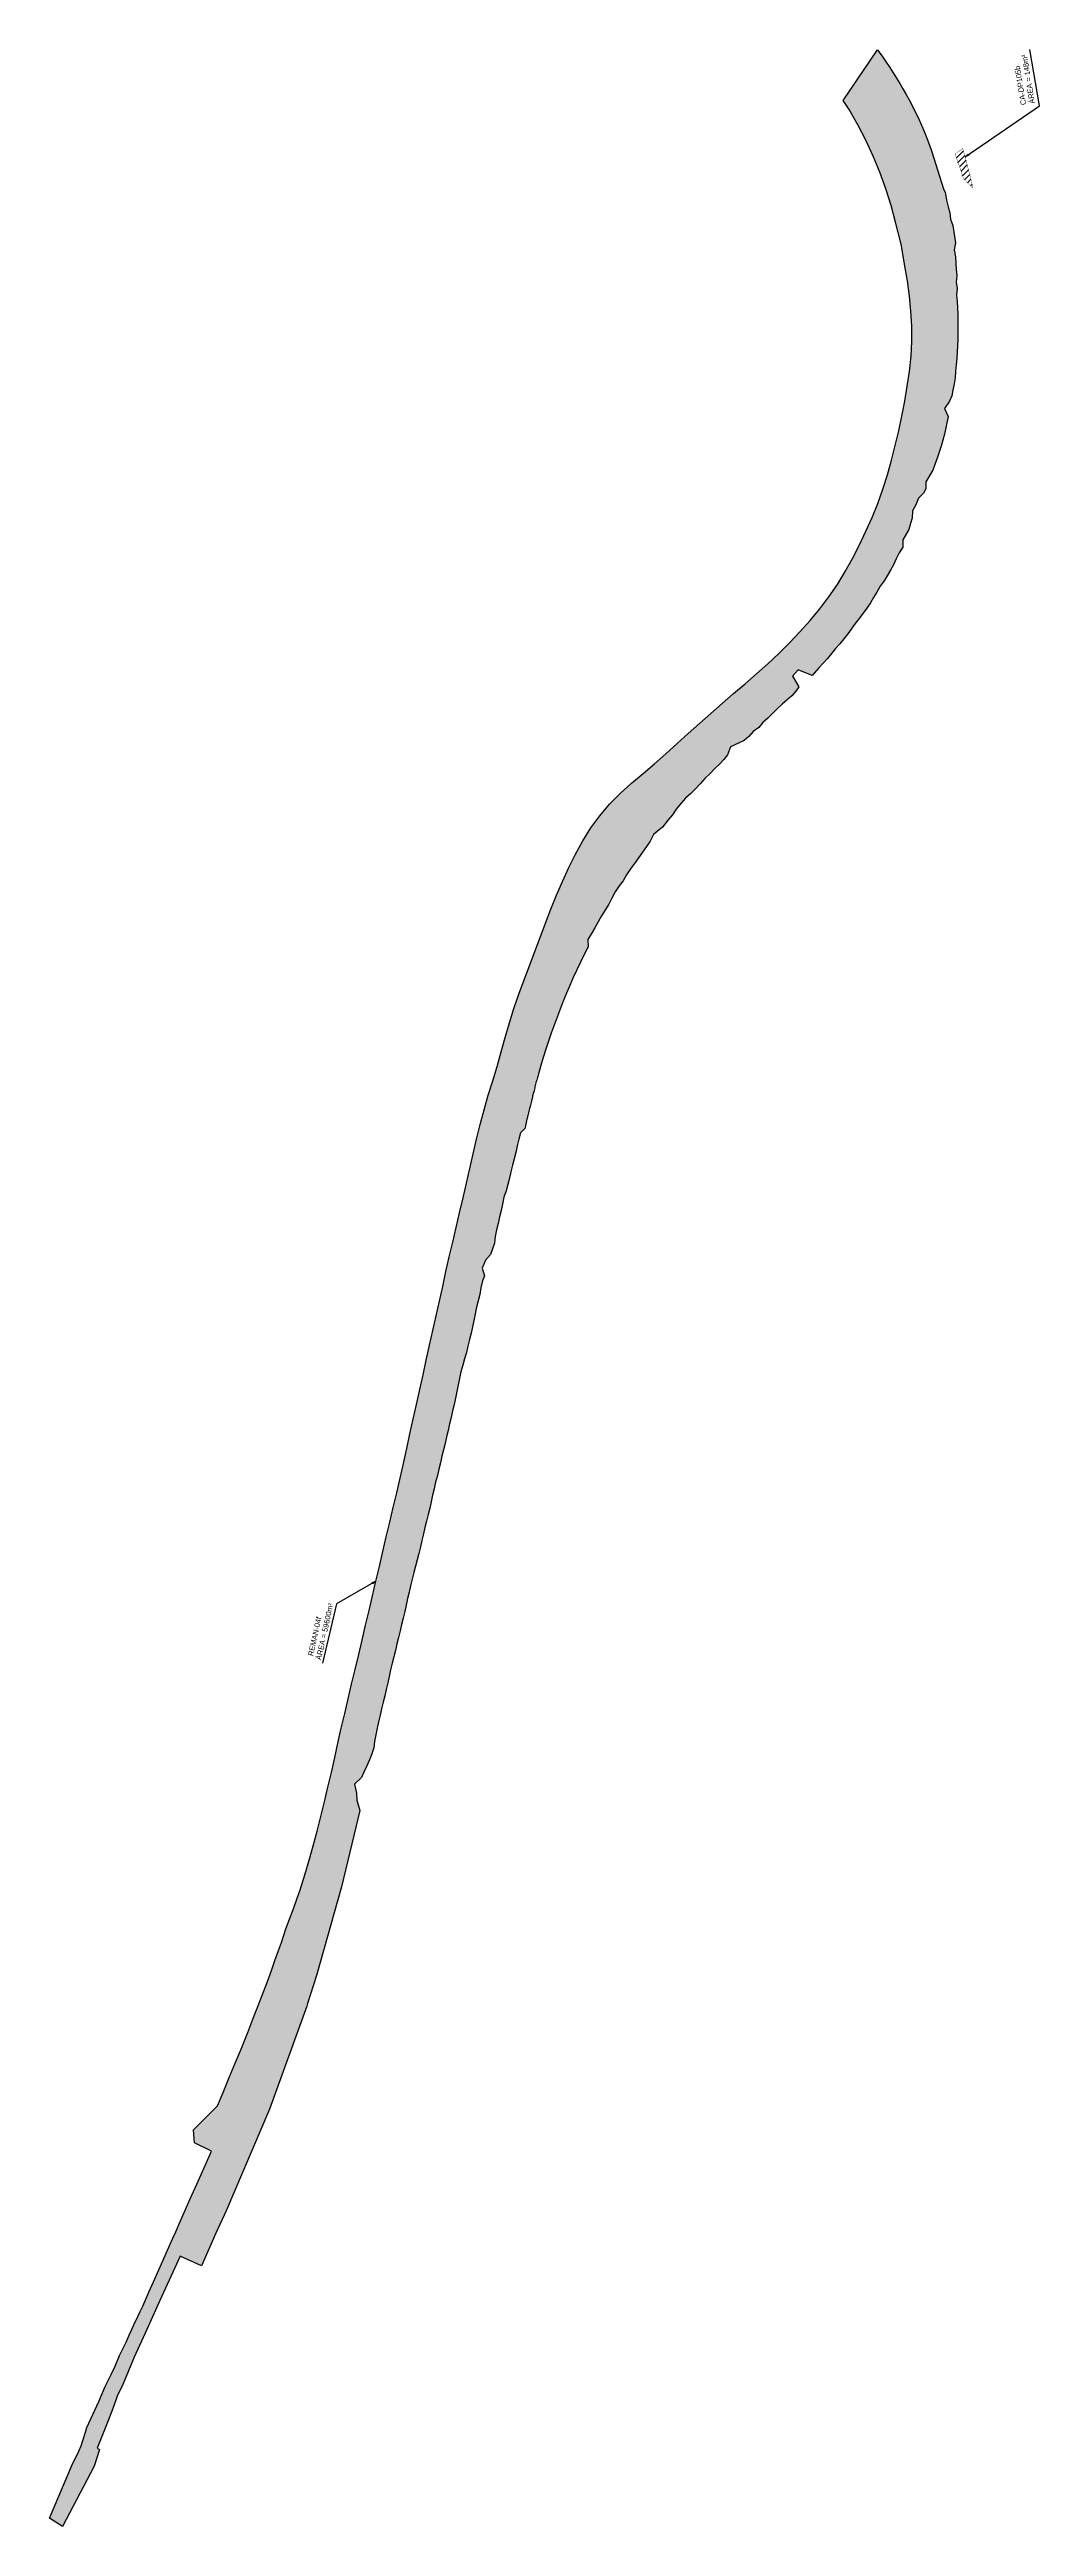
# Model space of a CAD drawing. Header units: metres. Extents: x 287051 to 328239, y 7396995 to 7466021.
# Drawn here: x 323190 to 323933, y 7418698 to 7420559 of the extents above; entities that cross this region are included whole.
import ezdxf

# ---------------------------------------------------------------- set-up
doc = ezdxf.new("R2010")
doc.units = ezdxf.units.M
doc.header["$LTSCALE"] = 10
doc.layers.add('_ÁREA REMANESCENTE', color=7, linetype='Continuous', lineweight=25, true_color=0xdb00db)
doc.layers.add('DESAPROPRIAÇÃO', color=160, linetype='Continuous')
doc.layers.add('U-HZ-TEXTO-DESAP', color=2, linetype='Continuous')
doc.styles.add('ARIAL', font='arial.ttf')
doc.styles.add('DIM', font='arial.ttf', dxfattribs={"width": 0.8})
doc.dimstyles.new('U-1_2000', dxfattribs={"dimscale": 2, "dimtxt": 1.5, "dimasz": 0.75, "dimexe": 0.75, "dimexo": 0.75, "dimgap": 0.25, "dimtad": 1, "dimzin": 4, "dimtxsty": 'DIM', "dimblk": 'ARCHTICK', "dimcen": 0.7, "dimdle": 0.75, "dimclrd": 256, "dimclre": 256, "dimclrt": 256, "dimaunit": 1, "dimadec": 3, "dimazin": 2, "dimtfac": 1, "dimtofl": 0, "dimtmove": 0, "dimatfit": 3, "dimldrblk": 'CLOSEDBLANK', "dimfxl": 0, "dimtolj": 1, "dimtzin": 0, "dimlwd": -1, "dimlwe": -1, "dimarcsym": 0})

# ---------------------------------------------------------------- blocks, each defined once
blk = doc.blocks.new('_ArchTick')
at = {"color": 0, "linetype": 'ByBlock', "const_width": 0.15}
blk.add_lwpolyline([(-0.5, -0.5), (0.5, 0.5)], dxfattribs=at)

msp = doc.modelspace()

# ---------------------------------------------------------------- hatches: boundary and pattern name
at = {"layer": '_ÁREA REMANESCENTE'}
h = msp.add_hatch(dxfattribs=at)
h.set_pattern_fill('ANGLE', color=256, scale=0.5)
h.set_pattern_definition([(0, (-6141.5506, -438.822), (0, 3.4925), [2.54, -0.9525]), (90, (-6141.5506, -438.822), (-3.4925, 2e-16), [2.54, -0.9525])])
edge = h.paths.add_edge_path()
edge.add_line((323811.8, 7420559.2), (323812.9, 7420557.5))
edge.add_line((323812.9, 7420557.5), (323815.7, 7420553.7))
edge.add_line((323815.7, 7420553.7), (323818.3, 7420549.8))
edge.add_line((323818.3, 7420549.8), (323820.9, 7420545.9))
edge.add_line((323820.9, 7420545.9), (323823.4, 7420541.9))
edge.add_line((323823.4, 7420541.9), (323825.9, 7420537.9))
edge.add_line((323825.9, 7420537.9), (323828.4, 7420533.9))
edge.add_line((323828.4, 7420533.9), (323830.8, 7420529.8))
edge.add_line((323830.8, 7420529.8), (323833.1, 7420525.7))
edge.add_line((323833.1, 7420525.7), (323835.4, 7420521.5))
edge.add_line((323835.4, 7420521.5), (323837.6, 7420517.3))
edge.add_line((323837.6, 7420517.3), (323839.7, 7420513.1))
edge.add_line((323839.7, 7420513.1), (323841.9, 7420508.9))
edge.add_line((323841.9, 7420508.9), (323845.8, 7420500.4))
edge.add_line((323845.8, 7420500.4), (323847.5, 7420496))
edge.add_line((323847.5, 7420496), (323849.2, 7420491.5))
edge.add_line((323849.2, 7420491.5), (323850.9, 7420486.9))
edge.add_line((323850.9, 7420486.9), (323852.1, 7420484))
edge.add_line((323852.1, 7420484), (323852.5, 7420482.5))
edge.add_line((323852.5, 7420482.5), (323861.3, 7420454.8))
edge.add_line((323861.3, 7420454.8), (323862.5, 7420452.1))
edge.add_line((323862.5, 7420452.1), (323862.7, 7420450.9))
edge.add_line((323862.7, 7420450.9), (323863.6, 7420446.2))
edge.add_line((323863.6, 7420446.2), (323864.7, 7420441.3))
edge.add_line((323864.7, 7420441.3), (323866, 7420436.8))
edge.add_line((323866, 7420436.8), (323866.6, 7420432))
edge.add_line((323866.6, 7420432), (323868.2, 7420427.1))
edge.add_line((323868.2, 7420427.1), (323870.3, 7420414.2))
edge.add_line((323870.3, 7420414.2), (323869.4, 7420408.8))
edge.add_line((323869.4, 7420408.8), (323870.2, 7420403.6))
edge.add_line((323870.2, 7420403.6), (323870.6, 7420399))
edge.add_line((323870.6, 7420399), (323870.7, 7420394.2))
edge.add_line((323870.7, 7420394.2), (323871.2, 7420389.6))
edge.add_line((323871.2, 7420389.6), (323870.7, 7420384.6))
edge.add_line((323870.7, 7420384.6), (323871.6, 7420379.8))
edge.add_line((323871.6, 7420379.8), (323871.1, 7420375.1))
edge.add_line((323871.1, 7420375.1), (323871.6, 7420370.1))
edge.add_line((323871.6, 7420370.1), (323871.7, 7420365.4))
edge.add_line((323871.7, 7420365.4), (323872, 7420360.6))
edge.add_line((323872, 7420360.6), (323872.1, 7420355.8))
edge.add_line((323872.1, 7420355.8), (323872.1, 7420351))
edge.add_line((323872.1, 7420351), (323872.1, 7420346.2))
edge.add_line((323872.1, 7420346.2), (323872.1, 7420341.5))
edge.add_line((323872.1, 7420341.5), (323871.9, 7420336.7))
edge.add_line((323871.9, 7420336.7), (323871.6, 7420331.9))
edge.add_line((323871.6, 7420331.9), (323871.4, 7420327.2))
edge.add_line((323871.4, 7420327.2), (323870.8, 7420322.5))
edge.add_line((323870.8, 7420322.5), (323870.3, 7420317.6))
edge.add_line((323870.3, 7420317.6), (323870, 7420312.8))
edge.add_line((323870, 7420312.8), (323869.3, 7420308.2))
edge.add_line((323869.3, 7420308.2), (323868.3, 7420303.5))
edge.add_line((323868.3, 7420303.5), (323867.5, 7420299.1))
edge.add_line((323867.5, 7420299.1), (323865.7, 7420295.1))
edge.add_line((323865.7, 7420295.1), (323862.1, 7420289.6))
edge.add_line((323862.1, 7420289.6), (323864.8, 7420283.7))
edge.add_line((323864.8, 7420283.7), (323861.9, 7420270.5))
edge.add_line((323861.9, 7420270.5), (323860.7, 7420265.9))
edge.add_line((323860.7, 7420265.9), (323859.5, 7420261.3))
edge.add_line((323859.5, 7420261.3), (323858, 7420256.8))
edge.add_line((323858, 7420256.8), (323856.5, 7420252.3))
edge.add_line((323856.5, 7420252.3), (323854.7, 7420247.7))
edge.add_line((323854.7, 7420247.7), (323853.3, 7420243.4))
edge.add_line((323853.3, 7420243.4), (323850.9, 7420239.5))
edge.add_line((323850.9, 7420239.5), (323847.9, 7420234.5))
edge.add_line((323847.9, 7420234.5), (323848, 7420229.3))
edge.add_line((323848, 7420229.3), (323846.3, 7420226.1))
edge.add_line((323846.3, 7420226.1), (323842.5, 7420222.3))
edge.add_line((323842.5, 7420222.3), (323840.5, 7420217.4))
edge.add_line((323840.5, 7420217.4), (323838.1, 7420212.7))
edge.add_line((323838.1, 7420212.7), (323837.8, 7420207.4))
edge.add_line((323837.8, 7420207.4), (323836.4, 7420203.2))
edge.add_line((323836.4, 7420203.2), (323835.1, 7420198.8))
edge.add_line((323835.1, 7420198.8), (323830.8, 7420190.9))
edge.add_line((323830.8, 7420190.9), (323830.6, 7420185.4))
edge.add_line((323830.6, 7420185.4), (323827.9, 7420181.2))
edge.add_line((323827.9, 7420181.2), (323825.7, 7420176.7))
edge.add_line((323825.7, 7420176.7), (323823.6, 7420172.3))
edge.add_line((323823.6, 7420172.3), (323821.4, 7420168.2))
edge.add_line((323821.4, 7420168.2), (323819, 7420164))
edge.add_line((323819, 7420164), (323816.6, 7420160.1))
edge.add_line((323816.6, 7420160.1), (323813.8, 7420156.1))
edge.add_line((323813.8, 7420156.1), (323811.2, 7420151.8))
edge.add_line((323811.2, 7420151.8), (323808.7, 7420147.7))
edge.add_line((323808.7, 7420147.7), (323806.3, 7420143.6))
edge.add_line((323806.3, 7420143.6), (323803.6, 7420139.7))
edge.add_line((323803.6, 7420139.7), (323797.9, 7420132))
edge.add_line((323797.9, 7420132), (323795, 7420128.1))
edge.add_line((323795, 7420128.1), (323789.5, 7420120.4))
edge.add_line((323789.5, 7420120.4), (323786.5, 7420116.6))
edge.add_line((323786.5, 7420116.6), (323783.5, 7420112.9))
edge.add_line((323783.5, 7420112.9), (323780.2, 7420109.3))
edge.add_line((323780.2, 7420109.3), (323777.2, 7420105.5))
edge.add_line((323777.2, 7420105.5), (323774.1, 7420101.9))
edge.add_line((323774.1, 7420101.9), (323770.9, 7420098.4))
edge.add_line((323770.9, 7420098.4), (323767.6, 7420094.8))
edge.add_line((323767.6, 7420094.8), (323762.7, 7420089))
edge.add_line((323762.7, 7420089), (323752.1, 7420093.3))
edge.add_line((323752.1, 7420093.3), (323747.8, 7420088.5))
edge.add_line((323747.8, 7420088.5), (323752.6, 7420080.5))
edge.add_line((323752.6, 7420080.5), (323750.4, 7420077.3))
edge.add_line((323750.4, 7420077.3), (323747.3, 7420073.9))
edge.add_line((323747.3, 7420073.9), (323743.8, 7420070.7))
edge.add_line((323743.8, 7420070.7), (323740.1, 7420067.5))
edge.add_line((323740.1, 7420067.5), (323736.4, 7420064.1))
edge.add_line((323736.4, 7420064.1), (323732.7, 7420060.6))
edge.add_line((323732.7, 7420060.6), (323729.4, 7420057))
edge.add_line((323729.4, 7420057), (323725.6, 7420053.7))
edge.add_line((323725.6, 7420053.7), (323722.4, 7420050.1))
edge.add_line((323722.4, 7420050.1), (323718.3, 7420047))
edge.add_line((323718.3, 7420047), (323715, 7420043.2))
edge.add_line((323715, 7420043.2), (323711.6, 7420040.3))
edge.add_line((323711.6, 7420040.3), (323707.3, 7420038.2))
edge.add_line((323707.3, 7420038.2), (323701.2, 7420035.6))
edge.add_line((323701.2, 7420035.6), (323699.1, 7420029.4))
edge.add_line((323699.1, 7420029.4), (323696.3, 7420025.9))
edge.add_line((323696.3, 7420025.9), (323692.9, 7420022.4))
edge.add_line((323692.9, 7420022.4), (323689.2, 7420018.9))
edge.add_line((323689.2, 7420018.9), (323685.6, 7420015.2))
edge.add_line((323685.6, 7420015.2), (323681.9, 7420011.6))
edge.add_line((323681.9, 7420011.6), (323678.4, 7420007.8))
edge.add_line((323678.4, 7420007.8), (323674.9, 7420004))
edge.add_line((323674.9, 7420004), (323671.4, 7420000.4))
edge.add_line((323671.4, 7420000.4), (323667.5, 7419997))
edge.add_line((323667.5, 7419997), (323663.8, 7419993))
edge.add_line((323663.8, 7419993), (323660.5, 7419988.7))
edge.add_line((323660.5, 7419988.7), (323657.7, 7419984.5))
edge.add_line((323657.7, 7419984.5), (323654.4, 7419980.7))
edge.add_line((323654.4, 7419980.7), (323650.2, 7419975.2))
edge.add_line((323650.2, 7419975.2), (323643.4, 7419969.7))
edge.add_line((323643.4, 7419969.7), (323640.8, 7419964.6))
edge.add_line((323640.8, 7419964.6), (323638.1, 7419960.5))
edge.add_line((323638.1, 7419960.5), (323635, 7419956.4))
edge.add_line((323635, 7419956.4), (323632.2, 7419952))
edge.add_line((323632.2, 7419952), (323629.2, 7419947.9))
edge.add_line((323629.2, 7419947.9), (323626.2, 7419943.8))
edge.add_line((323626.2, 7419943.8), (323623.1, 7419939.4))
edge.add_line((323623.1, 7419939.4), (323620.7, 7419934.9))
edge.add_line((323620.7, 7419934.9), (323617.5, 7419931))
edge.add_line((323617.5, 7419931), (323614.6, 7419926.5))
edge.add_line((323614.6, 7419926.5), (323612, 7419921.8))
edge.add_line((323612, 7419921.8), (323609.7, 7419917.2))
edge.add_line((323609.7, 7419917.2), (323604.3, 7419908.5))
edge.add_line((323604.3, 7419908.5), (323601.9, 7419904))
edge.add_line((323601.9, 7419904), (323599.4, 7419899.6))
edge.add_line((323599.4, 7419899.6), (323596.7, 7419895.3))
edge.add_line((323596.7, 7419895.3), (323594, 7419890.7))
edge.add_line((323594, 7419890.7), (323594.2, 7419885.2))
edge.add_arc((324052.7, 7419651.1), 514.7, 152.9474, 164.3678)
edge.add_arc((324069.2, 7419646.5), 531.9, 164.3678, 164.7909)
edge.add_arc((324149.1, 7419624.8), 614.7, 164.7909, 165.184)
edge.add_arc((324198.7, 7419611.6), 666, 165.184, 165.5169)
edge.add_arc((324331.7, 7419577.3), 803.4, 165.5169, 165.8196)
edge.add_arc((324418.9, 7419555.2), 893.4, 165.8196, 166.0619)
edge.add_arc((324681.1, 7419490.2), 1163.5, 166.0619, 166.2738)
edge.add_arc((324867.8, 7419444.6), 1355.6, 166.2738, 166.4252)
edge.add_arc((325603.4, 7419267), 2112.4, 166.4252, 166.5464)
edge.add_arc((326012.2, 7419169.2), 2532.8, 166.5464, 166.607)
edge.add_arc((333373.9, 7417416.3), 10100.3, 166.60695, 166.63724)
edge.add_line((323547.1, 7419750.6), (323546.7, 7419748.7))
edge.add_line((323546.7, 7419748.7), (323543.4, 7419745.4))
edge.add_line((323543.4, 7419745.4), (323542.1, 7419740.6))
edge.add_line((323542.1, 7419740.6), (323541, 7419735.6))
edge.add_line((323541, 7419735.6), (323540, 7419730.8))
edge.add_line((323540, 7419730.8), (323538.8, 7419726))
edge.add_line((323538.8, 7419726), (323537.5, 7419721.1))
edge.add_line((323537.5, 7419721.1), (323536.3, 7419716.2))
edge.add_line((323536.3, 7419716.2), (323535.2, 7419711.4))
edge.add_line((323535.2, 7419711.4), (323534, 7419706.6))
edge.add_line((323534, 7419706.6), (323532.6, 7419701.9))
edge.add_line((323532.6, 7419701.9), (323531, 7419697))
edge.add_line((323531, 7419697), (323529.9, 7419691.9))
edge.add_line((323529.9, 7419691.9), (323529, 7419687.1))
edge.add_line((323529, 7419687.1), (323527.7, 7419682.3))
edge.add_line((323527.7, 7419682.3), (323526.7, 7419677.4))
edge.add_line((323526.7, 7419677.4), (323525.5, 7419672.5))
edge.add_line((323525.5, 7419672.5), (323524.4, 7419667.5))
edge.add_line((323524.4, 7419667.5), (323523.8, 7419662.6))
edge.add_line((323523.8, 7419662.6), (323522.3, 7419658.2))
edge.add_line((323522.3, 7419658.2), (323521, 7419654))
edge.add_line((323521, 7419654), (323517.2, 7419649.9))
edge.add_line((323517.2, 7419649.9), (323514.6, 7419643.7))
edge.add_line((323514.6, 7419643.7), (323516.5, 7419638.1))
edge.add_line((323516.5, 7419638.1), (323514.8, 7419634.2))
edge.add_line((323514.8, 7419634.2), (323513.6, 7419629))
edge.add_line((323513.6, 7419629), (323512.8, 7419624.1))
edge.add_line((323512.8, 7419624.1), (323511.7, 7419619.3))
edge.add_line((323511.7, 7419619.3), (323510.3, 7419614.5))
edge.add_line((323510.3, 7419614.5), (323509.4, 7419609.4))
edge.add_line((323509.4, 7419609.4), (323508.5, 7419604.5))
edge.add_line((323508.5, 7419604.5), (323507.5, 7419599.7))
edge.add_line((323507.5, 7419599.7), (323506.4, 7419594.9))
edge.add_line((323506.4, 7419594.9), (323505.2, 7419590.1))
edge.add_line((323505.2, 7419590.1), (323503.9, 7419585.2))
edge.add_line((323503.9, 7419585.2), (323502.8, 7419580.4))
edge.add_line((323502.8, 7419580.4), (323501.4, 7419575.6))
edge.add_line((323501.4, 7419575.6), (323500.1, 7419570.8))
edge.add_line((323500.1, 7419570.8), (323498.7, 7419565.9))
edge.add_line((323498.7, 7419565.9), (323497.6, 7419560.9))
edge.add_line((323497.6, 7419560.9), (323496.5, 7419556))
edge.add_line((323496.5, 7419556), (323495.6, 7419551.1))
edge.add_line((323495.6, 7419551.1), (323494.5, 7419546.2))
edge.add_line((323494.5, 7419546.2), (323493.5, 7419541.3))
edge.add_line((323493.5, 7419541.3), (323492.4, 7419536.5))
edge.add_line((323492.4, 7419536.5), (323491.4, 7419531.6))
edge.add_line((323491.4, 7419531.6), (323490, 7419526.8))
edge.add_line((323490, 7419526.8), (323489.1, 7419521.9))
edge.add_line((323489.1, 7419521.9), (323487.8, 7419517))
edge.add_line((323487.8, 7419517), (323486.8, 7419512.1))
edge.add_line((323486.8, 7419512.1), (323485.7, 7419507.3))
edge.add_line((323485.7, 7419507.3), (323484.4, 7419502.5))
edge.add_line((323484.4, 7419502.5), (323483.3, 7419497.5))
edge.add_line((323483.3, 7419497.5), (323482.2, 7419492.7))
edge.add_line((323482.2, 7419492.7), (323481, 7419487.9))
edge.add_line((323481, 7419487.9), (323479.7, 7419483))
edge.add_line((323479.7, 7419483), (323478.7, 7419478.1))
edge.add_line((323478.7, 7419478.1), (323477.4, 7419473.3))
edge.add_line((323477.4, 7419473.3), (323476.3, 7419468.3))
edge.add_line((323476.3, 7419468.3), (323475.3, 7419463.5))
edge.add_line((323475.3, 7419463.5), (323474, 7419458.7))
edge.add_line((323474, 7419458.7), (323472.9, 7419453.8))
edge.add_line((323472.9, 7419453.8), (323471.6, 7419449))
edge.add_line((323471.6, 7419449), (323470.5, 7419444.1))
edge.add_line((323470.5, 7419444.1), (323469.2, 7419439.2))
edge.add_line((323469.2, 7419439.2), (323468.2, 7419434.3))
edge.add_line((323468.2, 7419434.3), (323467, 7419429.5))
edge.add_line((323467, 7419429.5), (323465.9, 7419424.7))
edge.add_line((323465.9, 7419424.7), (323464.5, 7419419.9))
edge.add_line((323464.5, 7419419.9), (323463.3, 7419415))
edge.add_line((323463.3, 7419415), (323462, 7419410.1))
edge.add_line((323462, 7419410.1), (323460.9, 7419405.2))
edge.add_line((323460.9, 7419405.2), (323459.7, 7419400.4))
edge.add_line((323459.7, 7419400.4), (323458.5, 7419395.5))
edge.add_line((323458.5, 7419395.5), (323457.5, 7419390.5))
edge.add_line((323457.5, 7419390.5), (323456.6, 7419385.7))
edge.add_line((323456.6, 7419385.7), (323455.3, 7419380.9))
edge.add_line((323455.3, 7419380.9), (323454.1, 7419376))
edge.add_line((323454.1, 7419376), (323453, 7419371.2))
edge.add_line((323453, 7419371.2), (323451.7, 7419366.3))
edge.add_line((323451.7, 7419366.3), (323450.6, 7419361.4))
edge.add_line((323450.6, 7419361.4), (323449.5, 7419356.6))
edge.add_line((323449.5, 7419356.6), (323448.3, 7419351.8))
edge.add_line((323448.3, 7419351.8), (323447, 7419346.9))
edge.add_line((323447, 7419346.9), (323445.9, 7419342))
edge.add_line((323445.9, 7419342), (323444.7, 7419337.1))
edge.add_line((323444.7, 7419337.1), (323443.7, 7419332.2))
edge.add_line((323443.7, 7419332.2), (323442.6, 7419327.3))
edge.add_line((323442.6, 7419327.3), (323441.5, 7419322.5))
edge.add_line((323441.5, 7419322.5), (323440.3, 7419317.7))
edge.add_line((323440.3, 7419317.7), (323439.1, 7419312.8))
edge.add_line((323439.1, 7419312.8), (323437.9, 7419307.9))
edge.add_line((323437.9, 7419307.9), (323436.8, 7419303))
edge.add_line((323436.8, 7419303), (323435.7, 7419298.1))
edge.add_line((323435.7, 7419298.1), (323434.7, 7419293.1))
edge.add_line((323434.7, 7419293.1), (323433.8, 7419288.1))
edge.add_line((323433.8, 7419288.1), (323433.2, 7419283.3))
edge.add_line((323433.2, 7419283.3), (323431.7, 7419278.9))
edge.add_line((323431.7, 7419278.9), (323430, 7419274.3))
edge.add_line((323430, 7419274.3), (323427.9, 7419269.8))
edge.add_line((323427.9, 7419269.8), (323425.8, 7419265.1))
edge.add_line((323425.8, 7419265.1), (323424.1, 7419261))
edge.add_line((323424.1, 7419261), (323418.8, 7419256.2))
edge.add_line((323418.8, 7419256.2), (323420.3, 7419249.3))
edge.add_line((323420.3, 7419249.3), (323420.5, 7419244))
edge.add_line((323420.5, 7419244), (323422.8, 7419236.2))
edge.add_line((323422.8, 7419236.2), (323409, 7419178.9))
edge.add_line((323409, 7419178.9), (323390.1, 7419112.2))
edge.add_line((323390.1, 7419112.2), (323383.5, 7419091.3))
edge.add_line((323383.5, 7419091.3), (323382.8, 7419089.2))
edge.add_line((323382.8, 7419089.2), (323354.8, 7419012))
edge.add_line((323354.8, 7419012), (323322.2, 7418935.6))
edge.add_line((323322.2, 7418935.6), (323314.6, 7418918.8))
edge.add_line((323314.6, 7418918.8), (323303.7, 7418894.3))
edge.add_line((323303.7, 7418894.3), (323287.7, 7418901.4))
edge.add_line((323287.7, 7418901.4), (323272.4, 7418868.1))
edge.add_line((323272.4, 7418868.1), (323262.6, 7418846.4))
edge.add_line((323262.6, 7418846.4), (323253.3, 7418825.6))
edge.add_line((323253.3, 7418825.6), (323244.6, 7418805))
edge.add_line((323244.6, 7418805), (323240.3, 7418796.2))
edge.add_line((323240.3, 7418796.2), (323237.9, 7418789.1))
edge.add_line((323237.9, 7418789.1), (323233.8, 7418778.6))
edge.add_line((323233.8, 7418778.6), (323225.4, 7418757.3))
edge.add_line((323225.4, 7418757.3), (323227.2, 7418756.1))
edge.add_line((323227.2, 7418756.1), (323223.1, 7418743.6))
edge.add_line((323223.1, 7418743.6), (323199.3, 7418698.4))
edge.add_line((323199.3, 7418698.4), (323189.6, 7418704.5))
edge.add_line((323189.6, 7418704.5), (323206.3, 7418744.2))
edge.add_line((323206.3, 7418744.2), (323211.5, 7418755))
edge.add_line((323211.5, 7418755), (323213.4, 7418759))
edge.add_line((323213.4, 7418759), (323216.5, 7418769.3))
edge.add_line((323216.5, 7418769.3), (323217.7, 7418772.7))
edge.add_line((323217.7, 7418772.7), (323222.2, 7418782.4))
edge.add_line((323222.2, 7418782.4), (323226.6, 7418792.2))
edge.add_line((323226.6, 7418792.2), (323231.5, 7418803.5))
edge.add_line((323231.5, 7418803.5), (323236, 7418812.6))
edge.add_line((323236, 7418812.6), (323239, 7418818.9))
edge.add_line((323239, 7418818.9), (323242.2, 7418826.7))
edge.add_line((323242.2, 7418826.7), (323247.1, 7418836.9))
edge.add_line((323247.1, 7418836.9), (323249.5, 7418842))
edge.add_line((323249.5, 7418842), (323253, 7418849.8))
edge.add_line((323253, 7418849.8), (323256, 7418856.1))
edge.add_line((323256, 7418856.1), (323257.8, 7418859.8))
edge.add_line((323257.8, 7418859.8), (323259.7, 7418864))
edge.add_line((323259.7, 7418864), (323262, 7418869.2))
edge.add_line((323262, 7418869.2), (323264.2, 7418874.3))
edge.add_line((323264.2, 7418874.3), (323267.7, 7418882.1))
edge.add_line((323267.7, 7418882.1), (323270.7, 7418888.9))
edge.add_line((323270.7, 7418888.9), (323273.8, 7418895.7))
edge.add_line((323273.8, 7418895.7), (323278.3, 7418905.9))
edge.add_line((323278.3, 7418905.9), (323282.3, 7418914.9))
edge.add_line((323282.3, 7418914.9), (323284.4, 7418919.7))
edge.add_line((323284.4, 7418919.7), (323287.1, 7418925.8))
edge.add_line((323287.1, 7418925.8), (323291.8, 7418936.5))
edge.add_line((323291.8, 7418936.5), (323295, 7418943.9))
edge.add_line((323295, 7418943.9), (323299.3, 7418953.3))
edge.add_line((323299.3, 7418953.3), (323305.6, 7418967.4))
edge.add_line((323305.6, 7418967.4), (323311.2, 7418980.4))
edge.add_line((323311.2, 7418980.4), (323298.6, 7418986.7))
edge.add_line((323298.6, 7418986.7), (323297.8, 7418996.4))
edge.add_line((323297.8, 7418996.4), (323305.8, 7419004.3))
edge.add_line((323305.8, 7419004.3), (323315.9, 7419014.3))
edge.add_line((323315.9, 7419014.3), (323320.1, 7419024.4))
edge.add_line((323320.1, 7419024.4), (323324.6, 7419035.7))
edge.add_line((323324.6, 7419035.7), (323328.4, 7419044.6))
edge.add_line((323328.4, 7419044.6), (323332.1, 7419053.5))
edge.add_line((323332.1, 7419053.5), (323334.7, 7419059.5))
edge.add_line((323334.7, 7419059.5), (323338.6, 7419069.6))
edge.add_line((323338.6, 7419069.6), (323342.4, 7419079.4))
edge.add_line((323342.4, 7419079.4), (323345.6, 7419087.8))
edge.add_line((323345.6, 7419087.8), (323349, 7419096.9))
edge.add_line((323349, 7419096.9), (323353.3, 7419107.9))
edge.add_line((323353.3, 7419107.9), (323356.4, 7419116.1))
edge.add_line((323356.4, 7419116.1), (323359, 7419123.5))
edge.add_line((323359, 7419123.5), (323361.6, 7419131.2))
edge.add_line((323361.6, 7419131.2), (323363.8, 7419137.2))
edge.add_line((323363.8, 7419137.2), (323367.2, 7419147.3))
edge.add_line((323367.2, 7419147.3), (323369.8, 7419154.7))
edge.add_line((323369.8, 7419154.7), (323373.1, 7419163.2))
edge.add_line((323373.1, 7419163.2), (323375.7, 7419170.5))
edge.add_line((323375.7, 7419170.5), (323377.9, 7419176.6))
edge.add_line((323377.9, 7419176.6), (323381.5, 7419188))
edge.add_line((323381.5, 7419188), (323384.6, 7419198.9))
edge.add_line((323384.6, 7419198.9), (323387.7, 7419209.8))
edge.add_line((323387.7, 7419209.8), (323390.6, 7419220.8))
edge.add_line((323390.6, 7419220.8), (323393.4, 7419231.8))
edge.add_line((323393.4, 7419231.8), (323396.2, 7419242.8))
edge.add_line((323396.2, 7419242.8), (323398.8, 7419253.8))
edge.add_line((323398.8, 7419253.8), (323401.4, 7419264.9))
edge.add_line((323401.4, 7419264.9), (323403.9, 7419276))
edge.add_line((323403.9, 7419276), (323406.3, 7419287))
edge.add_line((323406.3, 7419287), (323408.8, 7419298.1))
edge.add_line((323408.8, 7419298.1), (323411.4, 7419309.2))
edge.add_line((323411.4, 7419309.2), (323414, 7419320.2))
edge.add_line((323414, 7419320.2), (323416.6, 7419331.3))
edge.add_line((323416.6, 7419331.3), (323419.3, 7419342.3))
edge.add_line((323419.3, 7419342.3), (323421.9, 7419353.4))
edge.add_line((323421.9, 7419353.4), (323424.5, 7419364.4))
edge.add_line((323424.5, 7419364.4), (323427.1, 7419375.5))
edge.add_line((323427.1, 7419375.5), (323429.7, 7419386.5))
edge.add_line((323429.7, 7419386.5), (323432.3, 7419397.6))
edge.add_line((323432.3, 7419397.6), (323434.8, 7419408.6))
edge.add_line((323434.8, 7419408.6), (323437.4, 7419419.7))
edge.add_line((323437.4, 7419419.7), (323439.9, 7419430.8))
edge.add_line((323439.9, 7419430.8), (323442.5, 7419441.8))
edge.add_line((323442.5, 7419441.8), (323445.2, 7419452.9))
edge.add_line((323445.2, 7419452.9), (323447.9, 7419463.9))
edge.add_line((323447.9, 7419463.9), (323450.5, 7419474.9))
edge.add_line((323450.5, 7419474.9), (323453, 7419486))
edge.add_line((323453, 7419486), (323455.5, 7419497.1))
edge.add_line((323455.5, 7419497.1), (323458, 7419508.2))
edge.add_line((323458, 7419508.2), (323460.4, 7419519.3))
edge.add_line((323460.4, 7419519.3), (323462.9, 7419530.3))
edge.add_line((323462.9, 7419530.3), (323465.4, 7419541.4))
edge.add_line((323465.4, 7419541.4), (323467.8, 7419552.5))
edge.add_line((323467.8, 7419552.5), (323470.3, 7419563.6))
edge.add_line((323470.3, 7419563.6), (323472.7, 7419574.7))
edge.add_line((323472.7, 7419574.7), (323475.2, 7419585.8))
edge.add_line((323475.2, 7419585.8), (323477.6, 7419596.9))
edge.add_line((323477.6, 7419596.9), (323480, 7419607.9))
edge.add_line((323480, 7419607.9), (323482.5, 7419619))
edge.add_line((323482.5, 7419619), (323485, 7419630.1))
edge.add_line((323485, 7419630.1), (323487.4, 7419641.2))
edge.add_line((323487.4, 7419641.2), (323489.9, 7419652.3))
edge.add_line((323489.9, 7419652.3), (323492.5, 7419663.3))
edge.add_line((323492.5, 7419663.3), (323495.1, 7419674.4))
edge.add_line((323495.1, 7419674.4), (323497.7, 7419685.4))
edge.add_line((323497.7, 7419685.4), (323500.3, 7419696.5))
edge.add_line((323500.3, 7419696.5), (323502.8, 7419707.6))
edge.add_line((323502.8, 7419707.6), (323505.3, 7419718.6))
edge.add_line((323505.3, 7419718.6), (323507.8, 7419729.7))
edge.add_line((323507.8, 7419729.7), (323510.4, 7419740.8))
edge.add_line((323510.4, 7419740.8), (323513.1, 7419751.8))
edge.add_line((323513.1, 7419751.8), (323516.1, 7419762.8))
edge.add_line((323516.1, 7419762.8), (323519.2, 7419773.7))
edge.add_line((323519.2, 7419773.7), (323522.6, 7419784.5))
edge.add_line((323522.6, 7419784.5), (323525.9, 7419795.4))
edge.add_line((323525.9, 7419795.4), (323529, 7419806.3))
edge.add_line((323529, 7419806.3), (323532, 7419817.2))
edge.add_line((323532, 7419817.2), (323535.1, 7419828.2))
edge.add_line((323535.1, 7419828.2), (323538.5, 7419839))
edge.add_line((323538.5, 7419839), (323542.2, 7419849.7))
edge.add_line((323542.2, 7419849.7), (323546.2, 7419860.4))
edge.add_line((323546.2, 7419860.4), (323550.2, 7419871))
edge.add_line((323550.2, 7419871), (323554.2, 7419881.6))
edge.add_line((323554.2, 7419881.6), (323558.2, 7419892.3))
edge.add_line((323558.2, 7419892.3), (323562.2, 7419902.9))
edge.add_line((323562.2, 7419902.9), (323566.3, 7419913.5))
edge.add_line((323566.3, 7419913.5), (323570.6, 7419924))
edge.add_line((323570.6, 7419924), (323575, 7419934.4))
edge.add_line((323575, 7419934.4), (323579.8, 7419944.7))
edge.add_line((323579.8, 7419944.7), (323584.8, 7419954.9))
edge.add_line((323584.8, 7419954.9), (323590.3, 7419964.9))
edge.add_line((323590.3, 7419964.9), (323596.3, 7419974.5))
edge.add_line((323596.3, 7419974.5), (323603, 7419983.7))
edge.add_line((323603, 7419983.7), (323610.3, 7419992.4))
edge.add_line((323610.3, 7419992.4), (323618.3, 7420000.5))
edge.add_line((323618.3, 7420000.5), (323626.8, 7420008.1))
edge.add_line((323626.8, 7420008.1), (323635.5, 7420015.4))
edge.add_line((323635.5, 7420015.4), (323644.1, 7420022.7))
edge.add_line((323644.1, 7420022.7), (323652.7, 7420030.2))
edge.add_line((323652.7, 7420030.2), (323661.1, 7420037.9))
edge.add_line((323661.1, 7420037.9), (323669.4, 7420045.5))
edge.add_line((323669.4, 7420045.5), (323677.9, 7420053.1))
edge.add_line((323677.9, 7420053.1), (323686.4, 7420060.6))
edge.add_line((323686.4, 7420060.6), (323694.9, 7420068.1))
edge.add_line((323694.9, 7420068.1), (323703.6, 7420075.5))
edge.add_line((323703.6, 7420075.5), (323712.2, 7420082.8))
edge.add_line((323712.2, 7420082.8), (323720.8, 7420090.3))
edge.add_line((323720.8, 7420090.3), (323729.3, 7420097.8))
edge.add_line((323729.3, 7420097.8), (323737.6, 7420105.6))
edge.add_line((323737.6, 7420105.6), (323745.6, 7420113.6))
edge.add_line((323745.6, 7420113.6), (323753.4, 7420121.8))
edge.add_line((323753.4, 7420121.8), (323761, 7420130.3))
edge.add_line((323761, 7420130.3), (323768.3, 7420139.1))
edge.add_line((323768.3, 7420139.1), (323775.2, 7420148.1))
edge.add_line((323775.2, 7420148.1), (323781.6, 7420157.4))
edge.add_line((323781.6, 7420157.4), (323787.5, 7420167.1))
edge.add_line((323787.5, 7420167.1), (323793, 7420177.1))
edge.add_line((323793, 7420177.1), (323798.2, 7420187.2))
edge.add_line((323798.2, 7420187.2), (323803, 7420197.5))
edge.add_line((323803, 7420197.5), (323807.7, 7420207.8))
edge.add_line((323807.7, 7420207.8), (323811.9, 7420218.4))
edge.add_line((323811.9, 7420218.4), (323815.7, 7420229.1))
edge.add_line((323815.7, 7420229.1), (323819.1, 7420239.9))
edge.add_line((323819.1, 7420239.9), (323822.2, 7420250.8))
edge.add_line((323822.2, 7420250.8), (323825, 7420261.8))
edge.add_line((323825, 7420261.8), (323827.6, 7420272.9))
edge.add_line((323827.6, 7420272.9), (323829.9, 7420284))
edge.add_line((323829.9, 7420284), (323832.1, 7420295.2))
edge.add_line((323832.1, 7420295.2), (323834, 7420306.4))
edge.add_line((323834, 7420306.4), (323835.7, 7420317.6))
edge.add_line((323835.7, 7420317.6), (323836.9, 7420328.9))
edge.add_line((323836.9, 7420328.9), (323837.5, 7420340.2))
edge.add_line((323837.5, 7420340.2), (323837.5, 7420351.6))
edge.add_line((323837.5, 7420351.6), (323836.8, 7420362.9))
edge.add_line((323836.8, 7420362.9), (323835.7, 7420374.2))
edge.add_line((323835.7, 7420374.2), (323834.1, 7420385.5))
edge.add_line((323834.1, 7420385.5), (323832.3, 7420396.7))
edge.add_line((323832.3, 7420396.7), (323830.1, 7420409))
edge.add_line((323830.1, 7420409), (323829.4, 7420413.2))
edge.add_line((323829.4, 7420413.2), (323825.3, 7420429.6))
edge.add_line((323825.3, 7420429.6), (323821.9, 7420442.3))
edge.add_line((323821.9, 7420442.3), (323818, 7420454.8))
edge.add_line((323818, 7420454.8), (323813.4, 7420467.2))
edge.add_line((323813.4, 7420467.2), (323808.4, 7420479.3))
edge.add_line((323808.4, 7420479.3), (323802.8, 7420491.2))
edge.add_line((323802.8, 7420491.2), (323796.8, 7420502.9))
edge.add_line((323796.8, 7420502.9), (323790.3, 7420514.3))
edge.add_line((323790.3, 7420514.3), (323786, 7420521.1))
edge.add_line((323786, 7420521.1), (323811.8, 7420559.2))
at = {"layer": 'DESAPROPRIAÇÃO', "transparency": 33554687}
h = msp.add_hatch(dxfattribs=at)
h.set_pattern_fill('ANSI31', color=256)
edge = h.paths.add_edge_path()
edge.add_line((323875.7, 7420485), (323869.9, 7420481))
edge.add_arc((323505.5, 7420344.8), 389.1, 17.5637, 20.4898, ccw=False)
edge.add_line((323876.4, 7420462.2), (323883.3, 7420455.3))
edge.add_arc((323472.4, 7420366.1), 420.5, 12.25, 16.4252)

# ---------------------------------------------------------------- linework, layer by layer
at = {"layer": '_ÁREA REMANESCENTE', "flags": 128}
msp.add_lwpolyline([(323811.8, 7420559.2), (323812.9, 7420557.5), (323815.7, 7420553.7), (323818.3, 7420549.8), (323820.9, 7420545.9), (323823.4, 7420541.9), (323825.9, 7420537.9), (323828.4, 7420533.9), (323830.8, 7420529.8), (323833.1, 7420525.7), (323835.4, 7420521.5), (323837.6, 7420517.3), (323839.7, 7420513.1), (323841.9, 7420508.9), (323845.8, 7420500.4), (323847.5, 7420496), (323849.2, 7420491.5), (323850.9, 7420486.9), (323852.1, 7420484), (323852.5, 7420482.5), (323861.3, 7420454.8), (323862.5, 7420452.1), (323862.7, 7420450.9), (323863.6, 7420446.2), (323864.7, 7420441.3), (323866, 7420436.8), (323866.6, 7420432), (323868.2, 7420427.1), (323870.3, 7420414.2), (323869.4, 7420408.8), (323870.2, 7420403.6), (323870.6, 7420399), (323870.7, 7420394.2), (323871.2, 7420389.6), (323870.7, 7420384.6), (323871.6, 7420379.8), (323871.1, 7420375.1), (323871.6, 7420370.1), (323871.7, 7420365.4), (323872, 7420360.6), (323872.1, 7420355.8), (323872.1, 7420351), (323872.1, 7420346.2), (323872.1, 7420341.5), (323871.9, 7420336.7), (323871.6, 7420331.9), (323871.4, 7420327.2), (323870.8, 7420322.5), (323870.3, 7420317.6), (323870, 7420312.8), (323869.3, 7420308.2), (323868.3, 7420303.5), (323867.5, 7420299.1), (323865.7, 7420295.1), (323862.1, 7420289.6), (323864.8, 7420283.7), (323861.9, 7420270.5), (323860.7, 7420265.9), (323859.5, 7420261.3), (323858, 7420256.8), (323856.5, 7420252.3), (323854.7, 7420247.7), (323853.3, 7420243.4), (323850.9, 7420239.5), (323847.9, 7420234.5), (323848, 7420229.3), (323846.3, 7420226.1), (323842.5, 7420222.3), (323840.5, 7420217.4), (323838.1, 7420212.7), (323837.8, 7420207.4), (323836.4, 7420203.2), (323835.1, 7420198.8), (323830.8, 7420190.9), (323830.6, 7420185.4), (323827.9, 7420181.2), (323825.7, 7420176.7), (323823.6, 7420172.3), (323821.4, 7420168.2), (323819, 7420164), (323816.6, 7420160.1), (323813.8, 7420156.1), (323811.2, 7420151.8), (323808.7, 7420147.7), (323806.3, 7420143.6), (323803.6, 7420139.7), (323797.9, 7420132), (323795, 7420128.1), (323789.5, 7420120.4), (323786.5, 7420116.6), (323783.5, 7420112.9), (323780.2, 7420109.3), (323777.2, 7420105.5), (323774.1, 7420101.9), (323770.9, 7420098.4), (323767.6, 7420094.8), (323762.7, 7420089), (323752.1, 7420093.3), (323747.8, 7420088.5), (323752.6, 7420080.5), (323750.4, 7420077.3), (323747.3, 7420073.9), (323743.8, 7420070.7), (323740.1, 7420067.5), (323736.4, 7420064.1), (323732.7, 7420060.6), (323729.4, 7420057), (323725.6, 7420053.7), (323722.4, 7420050.1), (323718.3, 7420047), (323715, 7420043.2), (323711.6, 7420040.3), (323707.3, 7420038.2), (323701.2, 7420035.6), (323699.1, 7420029.4), (323696.3, 7420025.9), (323692.9, 7420022.4), (323689.2, 7420018.9), (323685.6, 7420015.2), (323681.9, 7420011.6), (323678.4, 7420007.8), (323674.9, 7420004), (323671.4, 7420000.4), (323667.5, 7419997), (323663.8, 7419993), (323660.5, 7419988.7), (323657.7, 7419984.5), (323654.4, 7419980.7), (323650.2, 7419975.2), (323643.4, 7419969.7), (323640.8, 7419964.6), (323638.1, 7419960.5), (323635, 7419956.4), (323632.2, 7419952), (323629.2, 7419947.9), (323626.2, 7419943.8), (323623.1, 7419939.4), (323620.7, 7419934.9), (323617.5, 7419931), (323614.6, 7419926.5), (323612, 7419921.8), (323609.7, 7419917.2), (323604.3, 7419908.5), (323601.9, 7419904), (323599.4, 7419899.6), (323596.7, 7419895.3), (323594, 7419890.7), (323594.2, 7419885.2, 0.049872), (323557, 7419789.8, 0.001846), (323555.9, 7419786, 0.001715), (323554.8, 7419782, 0.001452), (323553.9, 7419778.2, 0.001321), (323552.8, 7419774.1, 0.001057), (323551.9, 7419770.4, 0.000925), (323550.9, 7419766.3, 0.000661), (323550, 7419762.8, 0.000529), (323549, 7419758.4, 0.000264), (323548.3, 7419755.8, 0.000132), (323547.1, 7419750.6), (323546.7, 7419748.7), (323543.4, 7419745.4), (323542.1, 7419740.6), (323541, 7419735.6), (323540, 7419730.8), (323538.8, 7419726), (323537.5, 7419721.1), (323536.3, 7419716.2), (323535.2, 7419711.4), (323534, 7419706.6), (323532.6, 7419701.9), (323531, 7419697), (323529.9, 7419691.9), (323529, 7419687.1), (323527.7, 7419682.3), (323526.7, 7419677.4), (323525.5, 7419672.5), (323524.4, 7419667.5), (323523.8, 7419662.6), (323522.3, 7419658.2), (323521, 7419654), (323517.2, 7419649.9), (323514.6, 7419643.7), (323516.5, 7419638.1), (323514.8, 7419634.2), (323513.6, 7419629), (323512.8, 7419624.1), (323511.7, 7419619.3), (323510.3, 7419614.5), (323509.4, 7419609.4), (323508.5, 7419604.5), (323507.5, 7419599.7), (323506.4, 7419594.9), (323505.2, 7419590.1), (323503.9, 7419585.2), (323502.8, 7419580.4), (323501.4, 7419575.6), (323500.1, 7419570.8), (323498.7, 7419565.9), (323497.6, 7419560.9), (323496.5, 7419556), (323495.6, 7419551.1), (323494.5, 7419546.2), (323493.5, 7419541.3), (323492.4, 7419536.5), (323491.4, 7419531.6), (323490, 7419526.8), (323489.1, 7419521.9), (323487.8, 7419517), (323486.8, 7419512.1), (323485.7, 7419507.3), (323484.4, 7419502.5), (323483.3, 7419497.5), (323482.2, 7419492.7), (323481, 7419487.9), (323479.7, 7419483), (323478.7, 7419478.1), (323477.4, 7419473.3), (323476.3, 7419468.3), (323475.3, 7419463.5), (323474, 7419458.7), (323472.9, 7419453.8), (323471.6, 7419449), (323470.5, 7419444.1), (323469.2, 7419439.2), (323468.2, 7419434.3), (323467, 7419429.5), (323465.9, 7419424.7), (323464.5, 7419419.9), (323463.3, 7419415), (323462, 7419410.1), (323460.9, 7419405.2), (323459.7, 7419400.4), (323458.5, 7419395.5), (323457.5, 7419390.5), (323456.6, 7419385.7), (323455.3, 7419380.9), (323454.1, 7419376), (323453, 7419371.2), (323451.7, 7419366.3), (323450.6, 7419361.4), (323449.5, 7419356.6), (323448.3, 7419351.8), (323447, 7419346.9), (323445.9, 7419342), (323444.7, 7419337.1), (323443.7, 7419332.2), (323442.6, 7419327.3), (323441.5, 7419322.5), (323440.3, 7419317.7), (323439.1, 7419312.8), (323437.9, 7419307.9), (323436.8, 7419303), (323435.7, 7419298.1), (323434.7, 7419293.1), (323433.8, 7419288.1), (323433.2, 7419283.3), (323431.7, 7419278.9), (323430, 7419274.3), (323427.9, 7419269.8), (323425.8, 7419265.1), (323424.1, 7419261), (323418.8, 7419256.2), (323420.3, 7419249.3), (323420.5, 7419244), (323422.8, 7419236.2), (323409, 7419178.9), (323390.1, 7419112.2), (323383.5, 7419091.3), (323383.5, 7419091.3), (323383.5, 7419091.3), (323383.5, 7419091.3), (323383.5, 7419091.3), (323382.8, 7419089.2), (323382.8, 7419089.2), (323382.8, 7419089.2), (323354.8, 7419012), (323322.2, 7418935.6), (323314.6, 7418918.8), (323303.7, 7418894.3), (323287.7, 7418901.4), (323272.4, 7418868.1), (323262.6, 7418846.4), (323253.3, 7418825.6), (323244.6, 7418805), (323240.3, 7418796.2), (323237.9, 7418789.1), (323233.8, 7418778.6), (323225.4, 7418757.3), (323227.2, 7418756.1), (323223.1, 7418743.6), (323199.3, 7418698.4), (323189.6, 7418704.5), (323206.3, 7418744.2), (323206.3, 7418744.2), (323211.5, 7418755), (323213.4, 7418759), (323216.5, 7418769.3), (323217.7, 7418772.7), (323222.2, 7418782.4), (323226.6, 7418792.2), (323231.5, 7418803.5), (323236, 7418812.6), (323239, 7418818.9), (323242.2, 7418826.7), (323247.1, 7418836.9), (323249.5, 7418842), (323253, 7418849.8), (323256, 7418856.1), (323257.8, 7418859.8), (323259.7, 7418864), (323262, 7418869.2), (323264.2, 7418874.3), (323267.7, 7418882.1), (323270.7, 7418888.9), (323273.8, 7418895.7), (323278.3, 7418905.9), (323282.3, 7418914.9), (323284.4, 7418919.7), (323287.1, 7418925.8), (323291.8, 7418936.5), (323295, 7418943.9), (323299.3, 7418953.3), (323305.6, 7418967.4), (323311.2, 7418980.4), (323298.6, 7418986.7), (323297.8, 7418996.4), (323305.8, 7419004.3), (323315.9, 7419014.3), (323320.1, 7419024.4), (323324.6, 7419035.7), (323328.4, 7419044.6), (323332.1, 7419053.5), (323334.7, 7419059.5), (323338.6, 7419069.6), (323342.4, 7419079.4), (323345.6, 7419087.8), (323349, 7419096.9), (323353.3, 7419107.9), (323356.4, 7419116.1), (323359, 7419123.5), (323361.6, 7419131.2), (323363.8, 7419137.2), (323367.2, 7419147.3), (323369.8, 7419154.7), (323373.1, 7419163.2), (323375.7, 7419170.5), (323377.9, 7419176.6), (323381.5, 7419188), (323384.6, 7419198.9), (323387.7, 7419209.8), (323390.6, 7419220.8), (323393.4, 7419231.8), (323396.2, 7419242.8), (323398.8, 7419253.8), (323401.4, 7419264.9), (323403.9, 7419276), (323406.3, 7419287), (323408.8, 7419298.1), (323411.4, 7419309.2), (323414, 7419320.2), (323416.6, 7419331.3), (323419.3, 7419342.3), (323421.9, 7419353.4), (323424.5, 7419364.4), (323427.1, 7419375.5), (323429.7, 7419386.5), (323432.3, 7419397.6), (323434.8, 7419408.6), (323437.4, 7419419.7), (323439.9, 7419430.8), (323442.5, 7419441.8), (323445.2, 7419452.9), (323447.9, 7419463.9), (323450.5, 7419474.9), (323453, 7419486), (323455.5, 7419497.1), (323458, 7419508.2), (323460.4, 7419519.3), (323462.9, 7419530.3), (323465.4, 7419541.4), (323467.8, 7419552.5), (323470.3, 7419563.6), (323472.7, 7419574.7), (323475.2, 7419585.8), (323477.6, 7419596.9), (323480, 7419607.9), (323482.5, 7419619), (323485, 7419630.1), (323487.4, 7419641.2), (323489.9, 7419652.3), (323492.5, 7419663.3), (323495.1, 7419674.4), (323497.7, 7419685.4), (323500.3, 7419696.5), (323502.8, 7419707.6), (323505.3, 7419718.6), (323507.8, 7419729.7), (323510.4, 7419740.8), (323513.1, 7419751.8), (323516.1, 7419762.8), (323519.2, 7419773.7), (323522.6, 7419784.5), (323525.9, 7419795.4), (323529, 7419806.3), (323532, 7419817.2), (323535.1, 7419828.2), (323538.5, 7419839), (323542.2, 7419849.7), (323546.2, 7419860.4), (323550.2, 7419871), (323554.2, 7419881.6), (323558.2, 7419892.3), (323562.2, 7419902.9), (323566.3, 7419913.5), (323570.6, 7419924), (323575, 7419934.4), (323579.8, 7419944.7), (323584.8, 7419954.9), (323590.3, 7419964.9), (323596.3, 7419974.5), (323603, 7419983.7), (323610.3, 7419992.4), (323618.3, 7420000.5), (323626.8, 7420008.1), (323635.5, 7420015.4), (323644.1, 7420022.7), (323652.7, 7420030.2), (323661.1, 7420037.9), (323669.4, 7420045.5), (323677.9, 7420053.1), (323686.4, 7420060.6), (323694.9, 7420068.1), (323703.6, 7420075.5), (323712.2, 7420082.8), (323720.8, 7420090.3), (323729.3, 7420097.8), (323737.6, 7420105.6), (323745.6, 7420113.6), (323753.4, 7420121.8), (323761, 7420130.3), (323768.3, 7420139.1), (323775.2, 7420148.1), (323781.6, 7420157.4), (323787.5, 7420167.1), (323793, 7420177.1), (323798.2, 7420187.2), (323803, 7420197.5), (323807.7, 7420207.8), (323811.9, 7420218.4), (323815.7, 7420229.1), (323819.1, 7420239.9), (323822.2, 7420250.8), (323825, 7420261.8), (323827.6, 7420272.9), (323829.9, 7420284), (323832.1, 7420295.2), (323834, 7420306.4), (323835.7, 7420317.6), (323836.9, 7420328.9), (323837.5, 7420340.2), (323837.5, 7420351.6), (323836.8, 7420362.9), (323835.7, 7420374.2), (323834.1, 7420385.5), (323832.3, 7420396.7), (323830.1, 7420409), (323829.4, 7420413.2), (323825.3, 7420429.6), (323821.9, 7420442.3), (323818, 7420454.8), (323813.4, 7420467.2), (323808.4, 7420479.3), (323802.8, 7420491.2), (323796.8, 7420502.9), (323790.3, 7420514.3), (323786, 7420521.1), (323811.8, 7420559.2)], format="xyb", dxfattribs=at)
at = {"layer": 'DESAPROPRIAÇÃO', "transparency": 33554687, "const_width": 0.25, "flags": 128}
msp.add_lwpolyline([(323875.7, 7420485), (323869.9, 7420481, -0.012768), (323876.4, 7420462.2), (323883.3, 7420455.3, 0.01822), (323875.7, 7420485, 487.869001)], format="xyb", dxfattribs=at)

# ---------------------------------------------------------------- texts
at = {"layer": 'U-HZ-TEXTO-DESAP', "style": 'ARIAL'}
for s, p in [('ÁREA = 59600m²', (323393.6, 7419349.1)), ('REMAN-04f', (323387.6, 7419352.1))]:
    msp.add_text(s, height=4, rotation=77.6563, dxfattribs=at).set_placement(p)
at = {"layer": 'U-HZ-TEXTO-DESAP', "color": 2, "linetype": 'Continuous', "lineweight": -3, "insert": (323930, 7420519.1), "char_height": 4, "width": 72.763, "attachment_point": 7, "rotation": 99.2837, "style": 'ARIAL'}
msp.add_mtext('\\pi72.763;{\\C256;\\P\\pi0;CA-DP105b\\PÁREA = 148m²}', dxfattribs=at)

# ---------------------------------------------------------------- leaders
at = {"layer": 'U-HZ-TEXTO-DESAP', "color": 2, "linetype": 'Continuous', "lineweight": -3}
for points in [[(323877.5, 7420478.7), (323933.4, 7420517.2), (323926.2, 7420559.4)], [(323434.8, 7419408.6), (323405.3, 7419391.6), (323394.8, 7419347)]]:
    msp.add_leader(points, dimstyle='U-1_2000', override={"dimscale": 1, "dimasz": 3}, dxfattribs=at)

doc.saveas('drawing.dxf')
